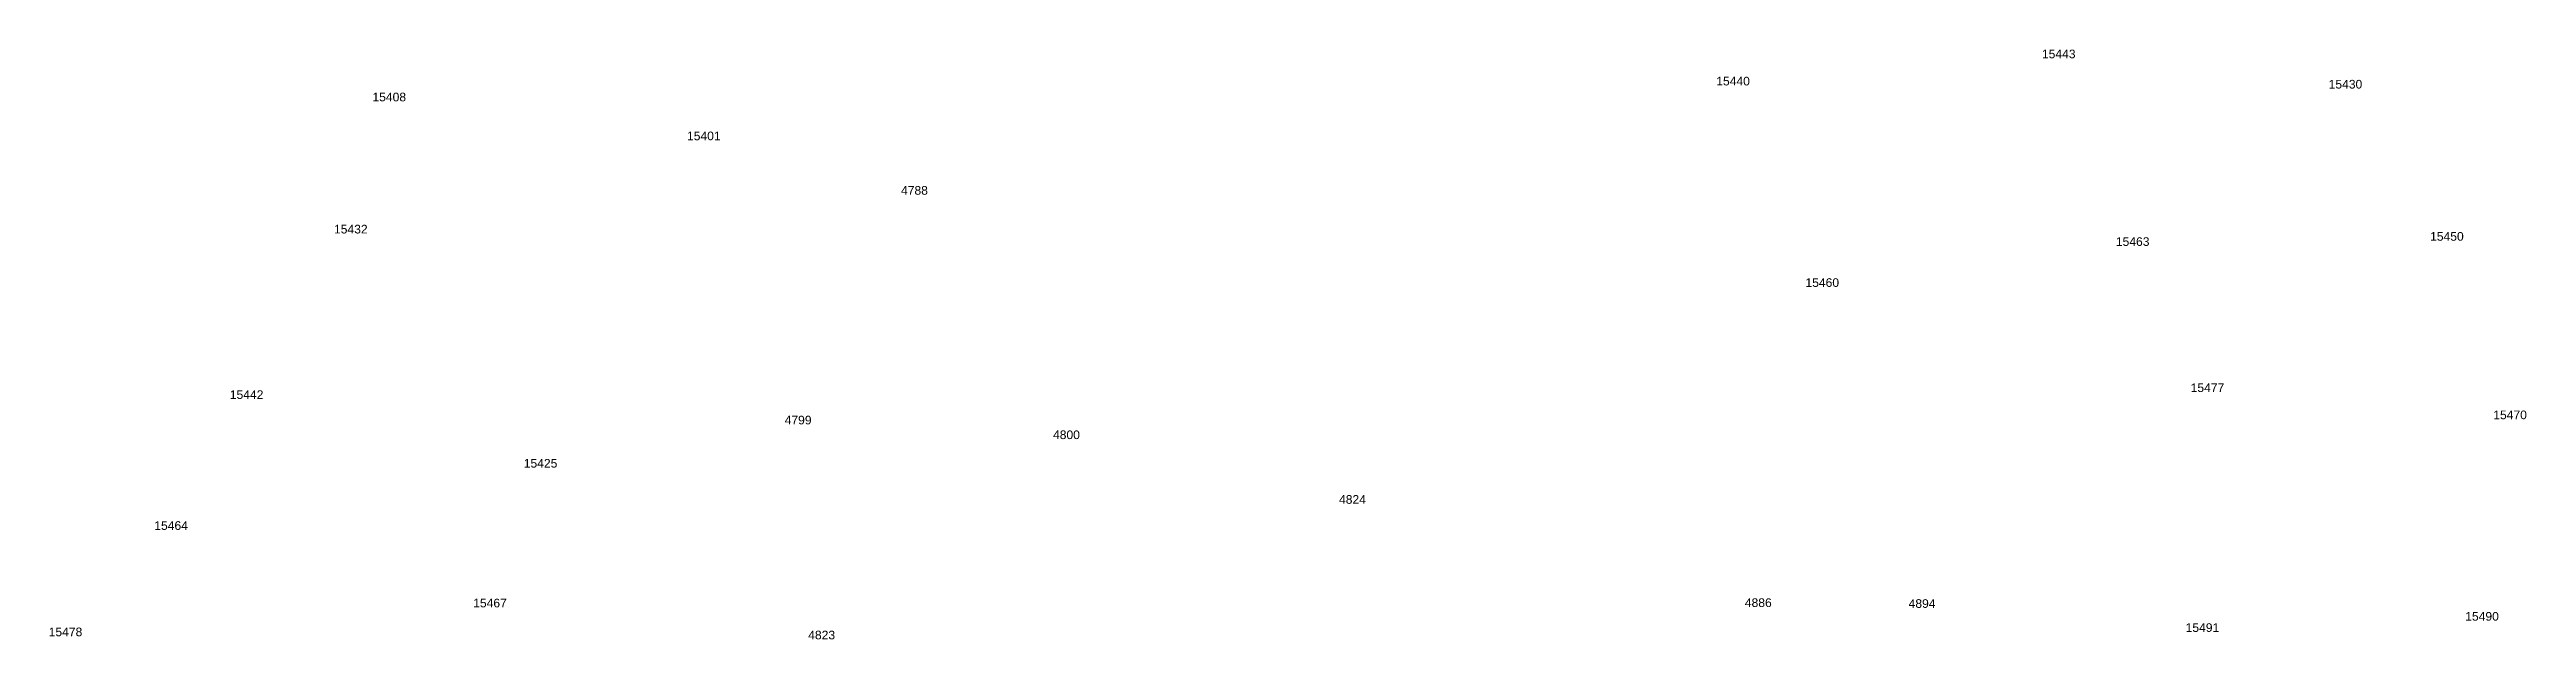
# Model space of a CAD drawing. Header units: feet. Extents: x 865220 to 2781189, y -2240498 to 970979.
# Drawn here: x 2773964 to 2775395, y 957318 to 957659 of the extents above; entities that cross this region are included whole.
import ezdxf

# ---------------------------------------------------------------- set-up
doc = ezdxf.new("R2010")
doc.units = ezdxf.units.FT
doc.header["$LTSCALE"] = 0.015
doc.header["$MEASUREMENT"] = 0
doc.layers.add('NOTES', color=7, linetype='Continuous')
doc.layers.add('Scott County Addresses', color=7, linetype='Continuous')
doc.styles.add('Dimensions 100', font='arial.ttf')

# ---------------------------------------------------------------- blocks, each defined once
blk = doc.blocks.new('ACMAP_ANN_TEMPLATE_Scott County Address')
at = {"layer": 'Scott County Addresses', "style": 'Dimensions 100'}
blk.add_attdef('ScottCountyAddress', (0, 0), '', height=50, dxfattribs=at)

msp = doc.modelspace()

# ---------------------------------------------------------------- hatches: boundary and pattern name
at = {"layer": 'NOTES', "lineweight": 5, "ltscale": 50}
h = msp.add_hatch(dxfattribs=at)
h.set_pattern_fill('ANSI31', color=1, scale=200)
h.set_pattern_definition([(45, (-77373.197, -38338.257), (-17.67766953, 17.67766953), [])])
edge = h.paths.add_edge_path()
edge.add_arc((-36684104.4, 974184.5), 39453460.3, 359.97783818, 359.97815546)
edge.add_line((2769353.1, 959142.5), (2769353.1, 959142.5))
edge.add_line((2769353.1, 959142.5), (2769353.2, 959362.5))
edge.add_line((2769353.2, 959362.5), (2770280.2, 959367.3))
edge.add_line((2770280.2, 959367.3), (2770301.1, 958927.5))
edge.add_line((2770301.1, 958927.5), (2770012.9, 958926))
edge.add_line((2770012.9, 958926), (2769897.9, 958925.4))
edge.add_line((2769897.9, 958925.4), (2769552.9, 958923.9))
edge.add_line((2769552.9, 958923.9), (2769353, 958924.1))

# ---------------------------------------------------------------- block references
at = {"layer": 'Scott County Addresses', "lineweight": 5, "xscale": 0.1, "yscale": 0.1, "zscale": 0.1}
for p, values in [((2775115.3, 957653.7), {'ScottCountyAddress': '15443'}), ((2774927.2, 957638), {'ScottCountyAddress': '15440'}), ((2775280.9, 957636.2), {'ScottCountyAddress': '15430'}), ((2774151, 957628.8), {'ScottCountyAddress': '15408'}), ((2774332.7, 957606.3), {'ScottCountyAddress': '15401'}), ((2774456.3, 957574.8), {'ScottCountyAddress': '4788'}), ((2774128.8, 957552.4), {'ScottCountyAddress': '15432'}), ((2775158, 957545.2), {'ScottCountyAddress': '15463'}), ((2775339.5, 957548.2), {'ScottCountyAddress': '15450'}), ((2774978.7, 957521.5), {'ScottCountyAddress': '15460'}), ((2775201.2, 957460.7), {'ScottCountyAddress': '15477'}), ((2774068.6, 957456.7), {'ScottCountyAddress': '15442'}), ((2775376, 957445), {'ScottCountyAddress': '15470'}), ((2774389.1, 957442), {'ScottCountyAddress': '4799'}), ((2774544.1, 957433.5), {'ScottCountyAddress': '4800'}), ((2774238.4, 957417), {'ScottCountyAddress': '15425'}), ((2774709.3, 957396.1), {'ScottCountyAddress': '4824'}), ((2774025, 957381), {'ScottCountyAddress': '15464'}), ((2774209.2, 957336.2), {'ScottCountyAddress': '15467'}), ((2774943.7, 957336.4), {'ScottCountyAddress': '4886'}), ((2775038.3, 957335.9), {'ScottCountyAddress': '4894'}), ((2773964, 957319.5), {'ScottCountyAddress': '15478'}), ((2774402.7, 957317.7), {'ScottCountyAddress': '4823'}), ((2775198.3, 957322), {'ScottCountyAddress': '15491'}), ((2775359.8, 957328.5), {'ScottCountyAddress': '15490'})]:
    msp.add_blockref('ACMAP_ANN_TEMPLATE_Scott County Address', p, dxfattribs=at).add_auto_attribs(values)

doc.saveas('drawing.dxf')
